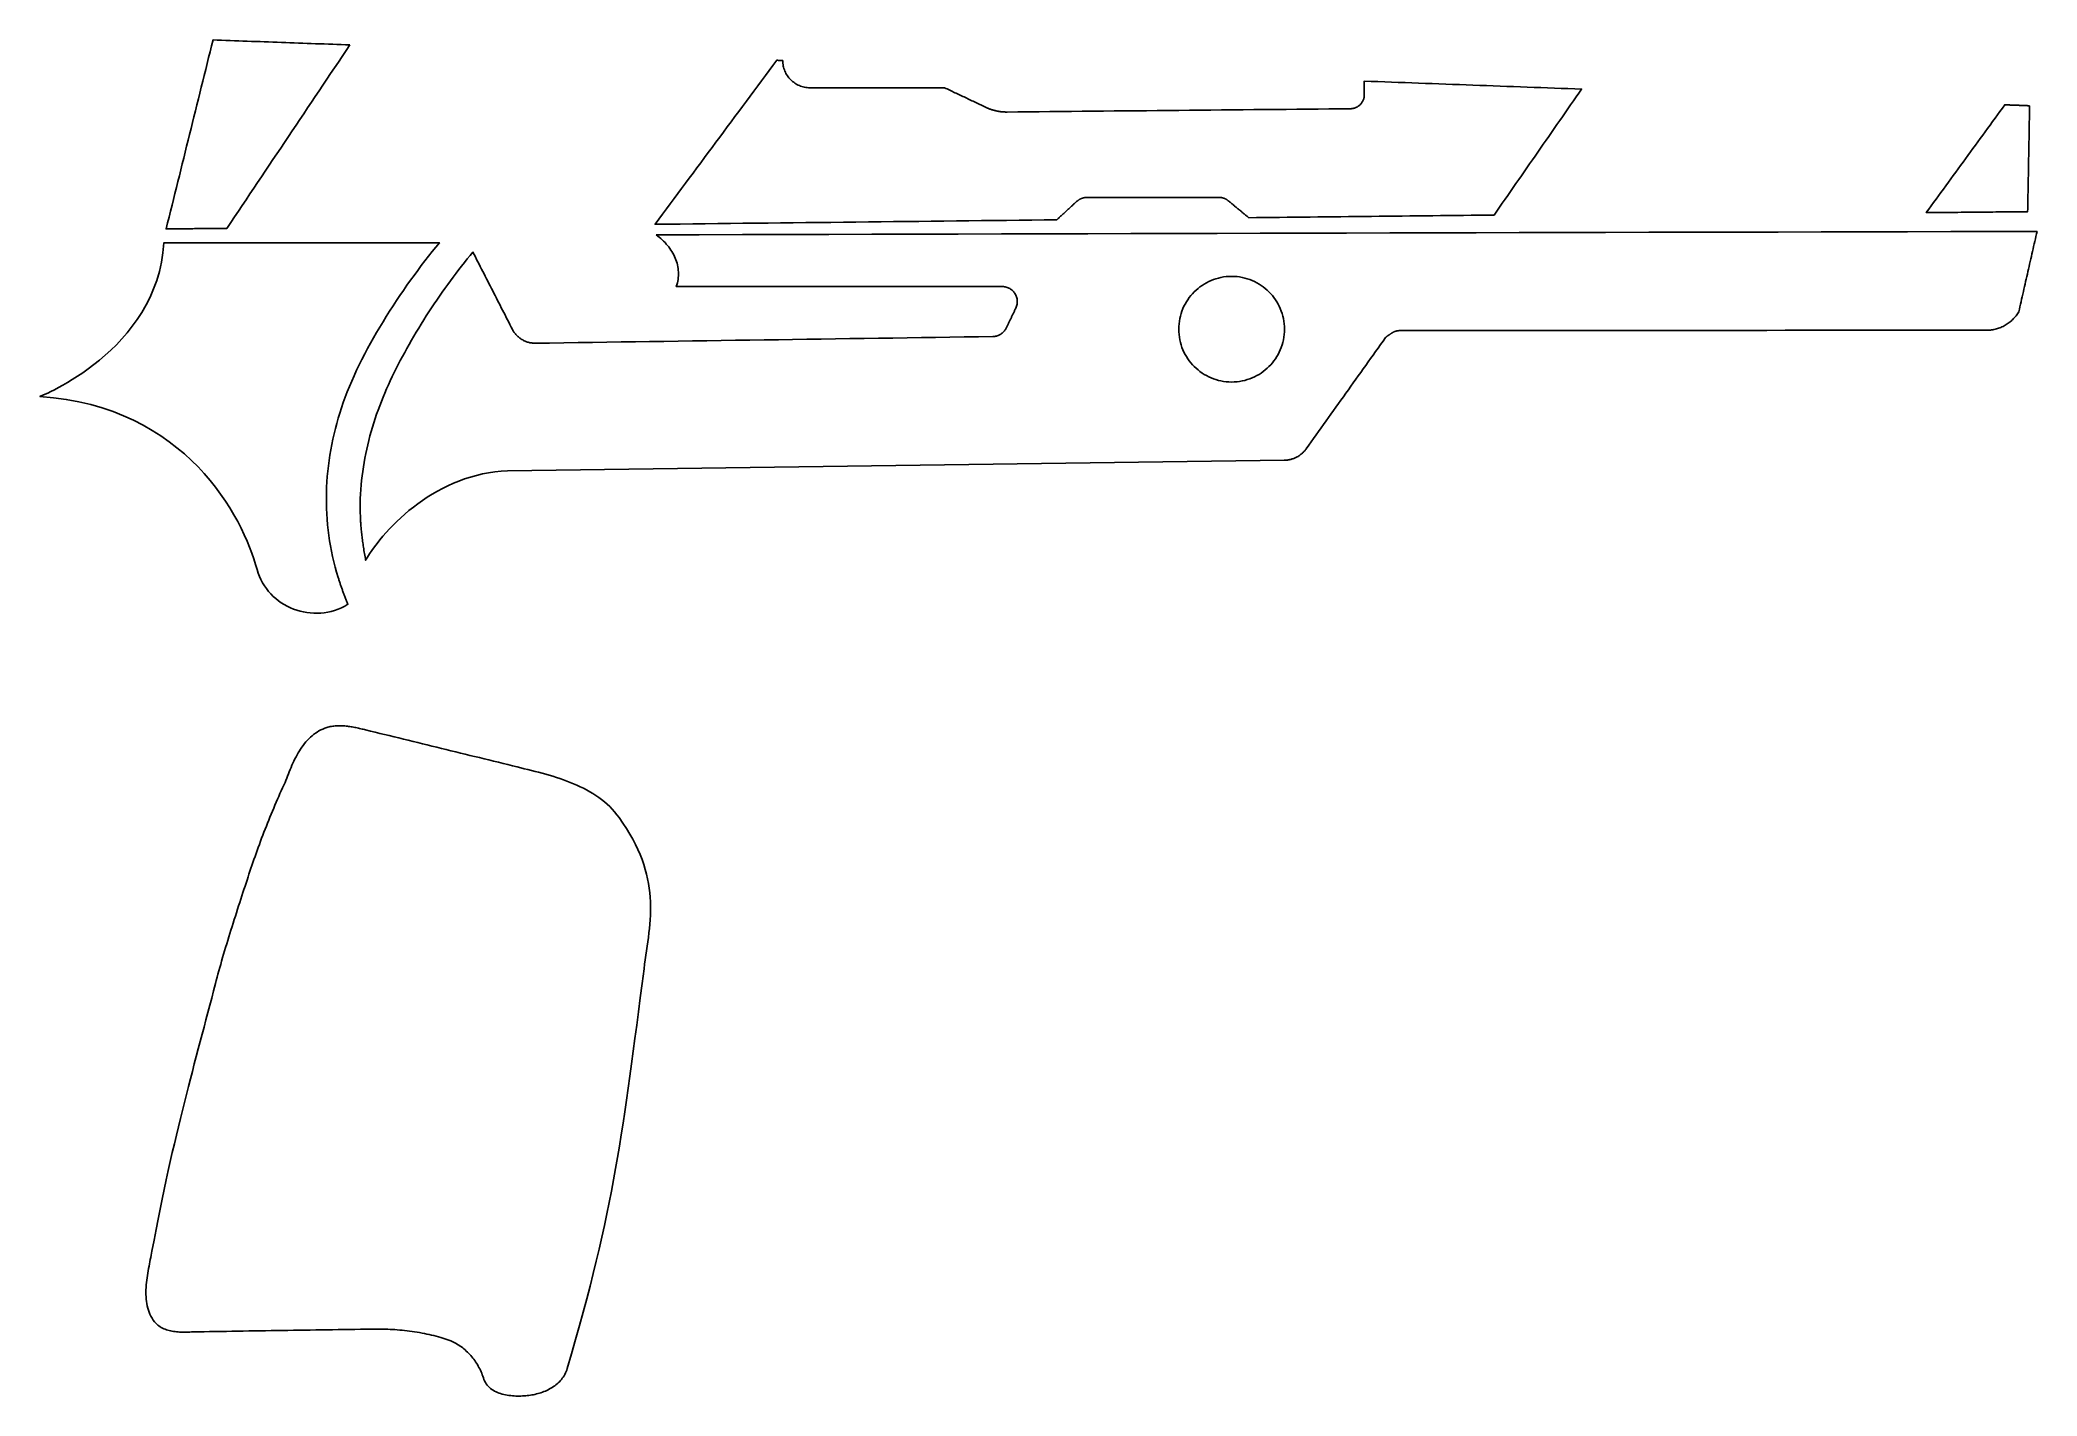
# Model space of a CAD drawing. Header units: millimetres. Extents: x 164 to 287, y -136 to -52.
import ezdxf

# ---------------------------------------------------------------- set-up
doc = ezdxf.new("R2010")
doc.units = ezdxf.units.MM

msp = doc.modelspace()

# ---------------------------------------------------------------- linework, layer by layer
for points in [[(182.952136, -52.51069), (182.687722, -52.501038), (182.423308, -52.491386), (182.158894, -52.481734), (181.89448, -52.472082), (181.630066, -52.46243), (181.365652, -52.452778), (181.101238, -52.443126), (180.836824, -52.433474), (180.57241, -52.423822), (180.307996, -52.41417), (180.043582, -52.404518), (179.779168, -52.394866), (179.514754, -52.385214), (179.25034, -52.375562), (178.985926, -52.36591), (178.721512, -52.356258), (178.457098, -52.346606), (178.192684, -52.336954), (177.92827, -52.327302), (177.663856, -52.31765), (177.399442, -52.307998), (177.135028, -52.298346), (176.870614, -52.288694), (176.6062, -52.279042), (176.341786, -52.26939), (176.077372, -52.259738), (175.812958, -52.250086), (175.548544, -52.240434), (175.28413, -52.230782), (175.019716, -52.22113), (174.755302, -52.211478), (174.490888, -52.201826), (174.40021, -52.567332), (174.309532, -52.932838), (174.218854, -53.298344), (174.128176, -53.66385), (174.037498, -54.029356), (173.94682, -54.394862), (173.856142, -54.760368), (173.765464, -55.125874), (173.674786, -55.49138), (173.584108, -55.856886), (173.49343, -56.222392), (173.402752, -56.587898), (173.312074, -56.953404), (173.221396, -57.31891), (173.130718, -57.684416), (173.04004, -58.049922), (172.949362, -58.415428), (172.858684, -58.780934), (172.768006, -59.14644), (172.677328, -59.511946), (172.58665, -59.877452), (172.495972, -60.242958), (172.405294, -60.608464), (172.314616, -60.97397), (172.223938, -61.339476), (172.13326, -61.704982), (172.042582, -62.070488), (171.951904, -62.435994), (171.861226, -62.8015), (171.770548, -63.167006), (171.67987, -63.532512), (171.589192, -63.898018), (171.70654, -63.897002), (171.823888, -63.895986), (171.941236, -63.89497), (172.058584, -63.893954), (172.175932, -63.892938), (172.29328, -63.891922), (172.410628, -63.890906), (172.527976, -63.88989), (172.645324, -63.888874), (172.762672, -63.887858), (172.88002, -63.886842), (172.997368, -63.885826), (173.114716, -63.88481), (173.232064, -63.883794), (173.349412, -63.882778), (173.46676, -63.881762), (173.584108, -63.880746), (173.701456, -63.87973), (173.818804, -63.878714), (173.936152, -63.877698), (174.0535, -63.876682), (174.170848, -63.875666), (174.288196, -63.87465), (174.405544, -63.873634), (174.522892, -63.872618), (174.64024, -63.871602), (174.757588, -63.870586), (174.874936, -63.86957), (174.992284, -63.868554), (175.109632, -63.867538), (175.22698, -63.866522), (175.344328, -63.865506), (175.582326, -63.510668), (175.820324, -63.15583), (176.058322, -62.800992), (176.29632, -62.446154), (176.534318, -62.091316), (176.772316, -61.736478), (177.010314, -61.38164), (177.248312, -61.026802), (177.48631, -60.671964), (177.724308, -60.317126), (177.962306, -59.962288), (178.200304, -59.60745), (178.438302, -59.252612), (178.6763, -58.897774), (178.914298, -58.542936), (179.152296, -58.188098), (179.390294, -57.83326), (179.628292, -57.478422), (179.86629, -57.123584), (180.104288, -56.768746), (180.342286, -56.413908), (180.580284, -56.05907), (180.818282, -55.704232), (181.05628, -55.349394), (181.294278, -54.994556), (181.532276, -54.639718), (181.770274, -54.28488), (182.008272, -53.930042), (182.24627, -53.575204), (182.484268, -53.220366), (182.722266, -52.865528)], [(227.963984, -62.185804), (227.979986, -62.17158), (227.996242, -62.15761), (228.012752, -62.144148), (228.029516, -62.131194), (228.046534, -62.118494), (228.063806, -62.106302), (228.081332, -62.094364), (228.099112, -62.082934), (228.117146, -62.072012), (228.135434, -62.061598), (228.153976, -62.051438), (228.172772, -62.041786), (228.191822, -62.032642), (228.211126, -62.023752), (228.23043, -62.01537), (228.249988, -62.007496), (228.2698, -62.00013), (228.289612, -61.993272), (228.309678, -61.986668), (228.329998, -61.980572), (228.350318, -61.974984), (228.370892, -61.969904), (228.391466, -61.965332), (228.412294, -61.961268), (228.433122, -61.957458), (228.454204, -61.954156), (228.475286, -61.951362), (228.496368, -61.949076), (228.517704, -61.947298), (228.53904, -61.946028), (228.560376, -61.945266), (228.581712, -61.945012), (228.836474, -61.945012), (229.091236, -61.945012), (229.345998, -61.945012), (229.60076, -61.945012), (229.855522, -61.945012), (230.110284, -61.945012), (230.365046, -61.945012), (230.619808, -61.945012), (230.87457, -61.945012), (231.129332, -61.945012), (231.384094, -61.945012), (231.638856, -61.945012), (231.893618, -61.945012), (232.14838, -61.945012), (232.403142, -61.945012), (232.657904, -61.945012), (232.912666, -61.945012), (233.167428, -61.945012), (233.42219, -61.945012), (233.676952, -61.945012), (233.931714, -61.945012), (234.186476, -61.945012), (234.441238, -61.945012), (234.696, -61.945012), (234.950762, -61.945012), (235.205524, -61.945012), (235.460286, -61.945012), (235.715048, -61.945012), (235.96981, -61.945012), (236.224572, -61.945012), (236.479334, -61.945012), (236.734096, -61.945012), (236.753908, -61.945266), (236.77372, -61.946028), (236.793532, -61.947044), (236.813344, -61.948568), (236.833156, -61.9506), (236.852714, -61.952886), (236.872272, -61.95568), (236.89183, -61.958982), (236.911134, -61.962538), (236.930438, -61.966602), (236.949742, -61.97092), (236.968792, -61.975746), (236.987842, -61.98108), (237.006638, -61.986668), (237.025434, -61.992764), (237.043976, -61.999114), (237.062518, -62.005972), (237.080806, -62.013338), (237.09884, -62.020958), (237.116874, -62.029086), (237.134654, -62.037468), (237.15218, -62.046358), (237.169706, -62.055502), (237.186978, -62.065154), (237.203996, -62.07506), (237.22076, -62.085474), (237.23727, -62.096142), (237.25378, -62.107318), (237.270036, -62.118748), (237.286038, -62.130432), (237.301786, -62.142624), (237.31728, -62.15507), (237.356904, -62.187836), (237.396528, -62.220602), (237.436152, -62.253368), (237.475776, -62.286134), (237.5154, -62.3189), (237.555024, -62.351666), (237.594648, -62.384432), (237.634272, -62.417198), (237.673896, -62.449964), (237.71352, -62.48273), (237.753144, -62.515496), (237.792768, -62.548262), (237.832392, -62.581028), (237.872016, -62.613794), (237.91164, -62.64656), (237.951264, -62.679326), (237.990888, -62.712092), (238.030512, -62.744858), (238.070136, -62.777624), (238.10976, -62.81039), (238.149384, -62.843156), (238.189008, -62.875922), (238.228632, -62.908688), (238.268256, -62.941454), (238.30788, -62.97422), (238.347504, -63.006986), (238.387128, -63.039752), (238.426752, -63.072518), (238.466376, -63.105284), (238.506, -63.13805), (238.545624, -63.170816), (238.585248, -63.203582), (239.05972, -63.198502), (239.534192, -63.193422), (240.008664, -63.188342), (240.483136, -63.183262), (240.957608, -63.178182), (241.43208, -63.173102), (241.906552, -63.168022), (242.381024, -63.162942), (242.855496, -63.157862), (243.329968, -63.152782), (243.80444, -63.147702), (244.278912, -63.142622), (244.753384, -63.137542), (245.227856, -63.132462), (245.702328, -63.127382), (246.1768, -63.122302), (246.651272, -63.117222), (247.125744, -63.112142), (247.600216, -63.107062), (248.074688, -63.101982), (248.54916, -63.096902), (249.023632, -63.091822), (249.498104, -63.086742), (249.972576, -63.081662), (250.447048, -63.076582), (250.92152, -63.071502), (251.395992, -63.066422), (251.870464, -63.061342), (252.344936, -63.056262), (252.819408, -63.051182), (253.29388, -63.046102), (253.768352, -63.041022), (253.937516, -62.797436), (254.10668, -62.55385), (254.275844, -62.310264), (254.445008, -62.066678), (254.614172, -61.823092), (254.783336, -61.579506), (254.9525, -61.33592), (255.121664, -61.092334), (255.290828, -60.848748), (255.459992, -60.605162), (255.629156, -60.361576), (255.79832, -60.11799), (255.967484, -59.874404), (256.136648, -59.630818), (256.305812, -59.387232), (256.474976, -59.143646), (256.64414, -58.90006), (256.813304, -58.656474), (256.982468, -58.412888), (257.151632, -58.169302), (257.320796, -57.925716), (257.48996, -57.68213), (257.659124, -57.438544), (257.828288, -57.194958), (257.997452, -56.951372), (258.166616, -56.707786), (258.33578, -56.4642), (258.504944, -56.220614), (258.674108, -55.977028), (258.843272, -55.733442), (259.012436, -55.489856), (259.1816, -55.24627), (258.761484, -55.230776), (258.341368, -55.215282), (257.921252, -55.199788), (257.501136, -55.184294), (257.08102, -55.1688), (256.660904, -55.153306), (256.240788, -55.137812), (255.820672, -55.122318), (255.400556, -55.106824), (254.98044, -55.09133), (254.560324, -55.075836), (254.140208, -55.060342), (253.720092, -55.044848), (253.299976, -55.029354), (252.87986, -55.01386), (252.459744, -54.998366), (252.039628, -54.982872), (251.619512, -54.967378), (251.199396, -54.951884), (250.77928, -54.93639), (250.359164, -54.920896), (249.939048, -54.905402), (249.518932, -54.889908), (249.098816, -54.874414), (248.6787, -54.85892), (248.258584, -54.843426), (247.838468, -54.827932), (247.418352, -54.812438), (246.998236, -54.796944), (246.57812, -54.78145), (246.158004, -54.765956), (245.737888, -54.750462), (245.737888, -54.776878), (245.737888, -54.803294), (245.737888, -54.82971), (245.737888, -54.856126), (245.737888, -54.882542), (245.737888, -54.908958), (245.737888, -54.935374), (245.737888, -54.96179), (245.737888, -54.988206), (245.737888, -55.014622), (245.737888, -55.041038), (245.737888, -55.067454), (245.737888, -55.09387), (245.737888, -55.120286), (245.737888, -55.146702), (245.737888, -55.173118), (245.737888, -55.199534), (245.737888, -55.22595), (245.737888, -55.252366), (245.737888, -55.278782), (245.737888, -55.305198), (245.737888, -55.331614), (245.737888, -55.35803), (245.737888, -55.384446), (245.737888, -55.410862), (245.737888, -55.437278), (245.737888, -55.463694), (245.737888, -55.49011), (245.737888, -55.516526), (245.737888, -55.542942), (245.737888, -55.569358), (245.737888, -55.595774), (245.736872, -55.63997), (245.73357, -55.683658), (245.728236, -55.726584), (245.720616, -55.769002), (245.710964, -55.810658), (245.699534, -55.851552), (245.686072, -55.89143), (245.670832, -55.930546), (245.653814, -55.968646), (245.635018, -56.00573), (245.614444, -56.041798), (245.592092, -56.07685), (245.568216, -56.110632), (245.542816, -56.143144), (245.515892, -56.174386), (245.487444, -56.204358), (245.457726, -56.23306), (245.426738, -56.260238), (245.394226, -56.285892), (245.360698, -56.310022), (245.3259, -56.332628), (245.290086, -56.353456), (245.253002, -56.37276), (245.214902, -56.390286), (245.17604, -56.406034), (245.136162, -56.41975), (245.095522, -56.431688), (245.053866, -56.441594), (245.011448, -56.449468), (244.968522, -56.45531), (244.924834, -56.458866), (244.880638, -56.46039), (244.216428, -56.46674), (243.552218, -56.47309), (242.888008, -56.47944), (242.223798, -56.48579), (241.559588, -56.49214), (240.895378, -56.49849), (240.231168, -56.50484), (239.566958, -56.51119), (238.902748, -56.51754), (238.238538, -56.52389), (237.574328, -56.53024), (236.910118, -56.53659), (236.245908, -56.54294), (235.581698, -56.54929), (234.917488, -56.55564), (234.253278, -56.56199), (233.589068, -56.56834), (232.924858, -56.57469), (232.260648, -56.58104), (231.596438, -56.58739), (230.932228, -56.59374), (230.268018, -56.60009), (229.603808, -56.60644), (228.939598, -56.61279), (228.275388, -56.61914), (227.611178, -56.62549), (226.946968, -56.63184), (226.282758, -56.63819), (225.618548, -56.64454), (224.954338, -56.65089), (224.290128, -56.65724), (223.625918, -56.66359), (223.584262, -56.66359), (223.542606, -56.663082), (223.50095, -56.662066), (223.459294, -56.660288), (223.417638, -56.658002), (223.376236, -56.655208), (223.334834, -56.651652), (223.293432, -56.647588), (223.252284, -56.643016), (223.211136, -56.637936), (223.169988, -56.632094), (223.129094, -56.625744), (223.0882, -56.618886), (223.047306, -56.61152), (223.006666, -56.603392), (222.966026, -56.594756), (222.92564, -56.585612), (222.885254, -56.57596), (222.845122, -56.565546), (222.80499, -56.554624), (222.765112, -56.543194), (222.725488, -56.531256), (222.685864, -56.51881), (222.646494, -56.505602), (222.607378, -56.491886), (222.568262, -56.477662), (222.5294, -56.46293), (222.490792, -56.44769), (222.452438, -56.431688), (222.414084, -56.415178), (222.375984, -56.39816), (222.338138, -56.380634), (222.25762, -56.342534), (222.177102, -56.304434), (222.096584, -56.266334), (222.016066, -56.228234), (221.935548, -56.190134), (221.85503, -56.152034), (221.774512, -56.113934), (221.693994, -56.075834), (221.613476, -56.037734), (221.532958, -55.999634), (221.45244, -55.961534), (221.371922, -55.923434), (221.291404, -55.885334), (221.210886, -55.847234), (221.130368, -55.809134), (221.04985, -55.771034), (220.969332, -55.732934), (220.888814, -55.694834), (220.808296, -55.656734), (220.727778, -55.618634), (220.64726, -55.580534), (220.566742, -55.542434), (220.486224, -55.504334), (220.405706, -55.466234), (220.325188, -55.428134), (220.24467, -55.390034), (220.164152, -55.351934), (220.083634, -55.313834), (220.003116, -55.275734), (219.922598, -55.237634), (219.84208, -55.199534), (219.761562, -55.161434), (219.501212, -55.161434), (219.240862, -55.161434), (218.980512, -55.161434), (218.720162, -55.161434), (218.459812, -55.161434), (218.199462, -55.161434), (217.939112, -55.161434), (217.678762, -55.161434), (217.418412, -55.161434), (217.158062, -55.161434), (216.897712, -55.161434), (216.637362, -55.161434), (216.377012, -55.161434), (216.116662, -55.161434), (215.856312, -55.161434), (215.595962, -55.161434), (215.335612, -55.161434), (215.075262, -55.161434), (214.814912, -55.161434), (214.554562, -55.161434), (214.294212, -55.161434), (214.033862, -55.161434), (213.773512, -55.161434), (213.513162, -55.161434), (213.252812, -55.161434), (212.992462, -55.161434), (212.732112, -55.161434), (212.471762, -55.161434), (212.211412, -55.161434), (211.951062, -55.161434), (211.690712, -55.161434), (211.430362, -55.161434), (211.344002, -55.159148), (211.258658, -55.152544), (211.174584, -55.141876), (211.09178, -55.12689), (211.0105, -55.108094), (210.930744, -55.085234), (210.852512, -55.058564), (210.776058, -55.028338), (210.701382, -54.994556), (210.628738, -54.957218), (210.558126, -54.916578), (210.4898, -54.872636), (210.42376, -54.825646), (210.360006, -54.775608), (210.298792, -54.722522), (210.240118, -54.666642), (210.184238, -54.608222), (210.131152, -54.547008), (210.08086, -54.483254), (210.033616, -54.417214), (209.989674, -54.348888), (209.949034, -54.278276), (209.911696, -54.205632), (209.87766, -54.13121), (209.84718, -54.054756), (209.82051, -53.976524), (209.79765, -53.896768), (209.7786, -53.815488), (209.763614, -53.732684), (209.752692, -53.64861), (209.746088, -53.56352), (209.743802, -53.47716), (209.732372, -53.476652), (209.720942, -53.476144), (209.709512, -53.475636), (209.698082, -53.475128), (209.686652, -53.47462), (209.675222, -53.474112), (209.663792, -53.473604), (209.652362, -53.473096), (209.640932, -53.472588), (209.629502, -53.47208), (209.618072, -53.471572), (209.606642, -53.471064), (209.595212, -53.470556), (209.583782, -53.470048), (209.572352, -53.46954), (209.560922, -53.469032), (209.549492, -53.468524), (209.538062, -53.468016), (209.526632, -53.467508), (209.515202, -53.467), (209.503772, -53.466492), (209.492342, -53.465984), (209.480912, -53.465476), (209.469482, -53.464968), (209.458052, -53.46446), (209.446622, -53.463952), (209.435192, -53.463444), (209.423762, -53.462936), (209.412332, -53.462428), (209.400902, -53.46192), (209.389472, -53.461412), (209.378042, -53.460904), (209.142584, -53.77815), (208.907126, -54.095396), (208.671668, -54.412642), (208.43621, -54.729888), (208.200752, -55.047134), (207.965294, -55.36438), (207.729836, -55.681626), (207.494378, -55.998872), (207.25892, -56.316118), (207.023462, -56.633364), (206.788004, -56.95061), (206.552546, -57.267856), (206.317088, -57.585102), (206.08163, -57.902348), (205.846172, -58.219594), (205.610714, -58.53684), (205.375256, -58.854086), (205.139798, -59.171332), (204.90434, -59.488578), (204.668882, -59.805824), (204.433424, -60.12307), (204.197966, -60.440316), (203.962508, -60.757562), (203.72705, -61.074808), (203.491592, -61.392054), (203.256134, -61.7093), (203.020676, -62.026546), (202.785218, -62.343792), (202.54976, -62.661038), (202.314302, -62.978284), (202.078844, -63.29553), (201.843386, -63.612776), (202.620372, -63.60414), (203.397358, -63.595504), (204.174344, -63.586868), (204.95133, -63.578232), (205.728316, -63.569596), (206.505302, -63.56096), (207.282288, -63.552324), (208.059274, -63.543688), (208.83626, -63.535052), (209.613246, -63.526416), (210.390232, -63.51778), (211.167218, -63.509144), (211.944204, -63.500508), (212.72119, -63.491872), (213.498176, -63.483236), (214.275162, -63.4746), (215.052148, -63.465964), (215.829134, -63.457328), (216.60612, -63.448692), (217.383106, -63.440056), (218.160092, -63.43142), (218.937078, -63.422784), (219.714064, -63.414148), (220.49105, -63.405512), (221.268036, -63.396876), (222.045022, -63.38824), (222.822008, -63.379604), (223.598994, -63.370968), (224.37598, -63.362332), (225.152966, -63.353696), (225.929952, -63.34506), (226.706938, -63.336424), (226.746308, -63.300102), (226.785678, -63.26378), (226.825048, -63.227458), (226.864418, -63.191136), (226.903788, -63.154814), (226.943158, -63.118492), (226.982528, -63.08217), (227.021898, -63.045848), (227.061268, -63.009526), (227.100638, -62.973204), (227.140008, -62.936882), (227.179378, -62.90056), (227.218748, -62.864238), (227.258118, -62.827916), (227.297488, -62.791594), (227.336858, -62.755272), (227.376228, -62.71895), (227.415598, -62.682628), (227.454968, -62.646306), (227.494338, -62.609984), (227.533708, -62.573662), (227.573078, -62.53734), (227.612448, -62.501018), (227.651818, -62.464696), (227.691188, -62.428374), (227.730558, -62.392052), (227.769928, -62.35573), (227.809298, -62.319408), (227.848668, -62.283086), (227.888038, -62.246764), (227.927408, -62.210442)], [(286.906208, -56.274462), (286.858456, -56.272684), (286.810704, -56.270906), (286.762952, -56.269128), (286.7152, -56.26735), (286.667194, -56.265572), (286.619442, -56.263794), (286.57169, -56.262016), (286.523938, -56.260238), (286.476186, -56.25846), (286.42818, -56.256682), (286.380428, -56.254904), (286.332676, -56.253126), (286.284924, -56.251348), (286.236918, -56.24957), (286.189166, -56.247792), (286.141414, -56.246014), (286.093662, -56.244236), (286.04591, -56.242458), (285.997904, -56.24068), (285.950152, -56.238902), (285.9024, -56.237124), (285.854648, -56.235346), (285.806896, -56.233568), (285.75889, -56.23179), (285.711138, -56.230012), (285.663386, -56.228234), (285.615634, -56.226456), (285.567882, -56.224678), (285.519876, -56.2229), (285.472124, -56.221122), (285.424372, -56.219344), (285.37662, -56.217566), (285.224728, -56.4261), (285.072836, -56.634634), (284.920944, -56.843168), (284.769052, -57.051702), (284.61716, -57.260236), (284.465268, -57.46877), (284.313376, -57.677304), (284.16123, -57.885838), (284.009338, -58.094372), (283.857446, -58.302906), (283.705554, -58.51144), (283.553662, -58.719974), (283.40177, -58.928508), (283.249878, -59.137042), (283.097986, -59.345576), (282.946094, -59.55411), (282.794202, -59.762644), (282.64231, -59.971178), (282.490418, -60.179712), (282.338526, -60.388246), (282.186634, -60.59678), (282.034742, -60.805314), (281.88285, -61.013848), (281.730958, -61.222382), (281.579066, -61.430916), (281.427174, -61.63945), (281.275282, -61.847984), (281.12339, -62.056518), (280.971244, -62.265052), (280.819352, -62.473586), (280.66746, -62.68212), (280.515568, -62.890654), (280.711656, -62.888876), (280.907744, -62.887098), (281.103832, -62.88532), (281.29992, -62.883542), (281.496008, -62.881764), (281.692096, -62.879986), (281.888184, -62.878208), (282.084272, -62.87643), (282.28036, -62.874652), (282.476448, -62.872874), (282.672536, -62.871096), (282.868624, -62.869318), (283.064712, -62.86754), (283.2608, -62.865762), (283.456888, -62.863984), (283.652976, -62.862206), (283.849064, -62.860428), (284.045152, -62.85865), (284.24124, -62.856872), (284.437328, -62.855094), (284.633416, -62.853316), (284.829504, -62.851538), (285.025592, -62.84976), (285.22168, -62.847982), (285.417768, -62.846204), (285.613856, -62.844426), (285.809944, -62.842648), (286.006032, -62.84087), (286.20212, -62.839092), (286.398208, -62.837314), (286.594296, -62.835536), (286.790384, -62.833758), (286.794194, -62.62878), (286.798004, -62.423802), (286.801814, -62.218824), (286.805624, -62.013846), (286.809434, -61.808868), (286.813244, -61.60389), (286.817054, -61.398912), (286.820864, -61.193934), (286.824674, -60.988956), (286.828484, -60.783978), (286.832294, -60.579), (286.836104, -60.374022), (286.839914, -60.169044), (286.843724, -59.964066), (286.847534, -59.759088), (286.851344, -59.55411), (286.855154, -59.349132), (286.858964, -59.144154), (286.862774, -58.939176), (286.866584, -58.734198), (286.870394, -58.52922), (286.874204, -58.324242), (286.878014, -58.119264), (286.881824, -57.914286), (286.885634, -57.709308), (286.889444, -57.50433), (286.893254, -57.299352), (286.897064, -57.094374), (286.900874, -56.889396), (286.904684, -56.684418), (286.908494, -56.47944)], [(201.914506, -64.271652), (202.013058, -64.344296), (202.108816, -64.41948), (202.201526, -64.497458), (202.291188, -64.577976), (202.377802, -64.66078), (202.461114, -64.746124), (202.541124, -64.8335), (202.617578, -64.923162), (202.690476, -65.014856), (202.759818, -65.108582), (202.82535, -65.204086), (202.887072, -65.301368), (202.944984, -65.400428), (202.998832, -65.501012), (203.048362, -65.60312), (203.093828, -65.706498), (203.134976, -65.811146), (203.171552, -65.917064), (203.203556, -66.023998), (203.230988, -66.131948), (203.253594, -66.24066), (203.271374, -66.350388), (203.284328, -66.460624), (203.292202, -66.571622), (203.294996, -66.683128), (203.292456, -66.794888), (203.284582, -66.907156), (203.271374, -67.019678), (203.252578, -67.1322), (203.228194, -67.244722), (203.197968, -67.357244), (203.162154, -67.469512), (203.792582, -67.469512), (204.42301, -67.469512), (205.053438, -67.469512), (205.683866, -67.469512), (206.314294, -67.469512), (206.944722, -67.469512), (207.57515, -67.469512), (208.205578, -67.469512), (208.836006, -67.469512), (209.466434, -67.469512), (210.096862, -67.469512), (210.72729, -67.469512), (211.357718, -67.469512), (211.988146, -67.469512), (212.618574, -67.469512), (213.249002, -67.469512), (213.87943, -67.469512), (214.509858, -67.469512), (215.140286, -67.469512), (215.770714, -67.469512), (216.401142, -67.469512), (217.03157, -67.469512), (217.661998, -67.469512), (218.292426, -67.469512), (218.922854, -67.469512), (219.553282, -67.469512), (220.18371, -67.469512), (220.814138, -67.469512), (221.444566, -67.469512), (222.074994, -67.469512), (222.705422, -67.469512), (223.33585, -67.469512), (223.399096, -67.471544), (223.460818, -67.47764), (223.521016, -67.487546), (223.57969, -67.501262), (223.636586, -67.518534), (223.691704, -67.539362), (223.74479, -67.563492), (223.795844, -67.59067), (223.844866, -67.620896), (223.891602, -67.653916), (223.936052, -67.689476), (223.978216, -67.727576), (224.01784, -67.768216), (224.054924, -67.811142), (224.089214, -67.8561), (224.12071, -67.90309), (224.149412, -67.951858), (224.175066, -68.00215), (224.197672, -68.053966), (224.21723, -68.107306), (224.233486, -68.161662), (224.24644, -68.217288), (224.256092, -68.273676), (224.262188, -68.330826), (224.264728, -68.388738), (224.263458, -68.446904), (224.258378, -68.505578), (224.249488, -68.564252), (224.236534, -68.62318), (224.219516, -68.681854), (224.198434, -68.740274), (224.173034, -68.798186), (224.154492, -68.836794), (224.13595, -68.875402), (224.117408, -68.91401), (224.098866, -68.952618), (224.080324, -68.991226), (224.061782, -69.029834), (224.04324, -69.068442), (224.024698, -69.10705), (224.006156, -69.145658), (223.987614, -69.184266), (223.969072, -69.222874), (223.95053, -69.261482), (223.931988, -69.30009), (223.913446, -69.338698), (223.894904, -69.377306), (223.876362, -69.415914), (223.85782, -69.454522), (223.839278, -69.49313), (223.820736, -69.531738), (223.802194, -69.570346), (223.783652, -69.608954), (223.76511, -69.647562), (223.746568, -69.68617), (223.728026, -69.724778), (223.709484, -69.763386), (223.690942, -69.801994), (223.6724, -69.840602), (223.653858, -69.87921), (223.635316, -69.917818), (223.616774, -69.956426), (223.598232, -69.995034), (223.57969, -70.033642), (223.564958, -70.06336), (223.54921, -70.092316), (223.532446, -70.12051), (223.514666, -70.147942), (223.496124, -70.174866), (223.47682, -70.201028), (223.4565, -70.226428), (223.435418, -70.250812), (223.413574, -70.274434), (223.390968, -70.297294), (223.3676, -70.319392), (223.34347, -70.340474), (223.318578, -70.360794), (223.293178, -70.380352), (223.267016, -70.398894), (223.240346, -70.41642), (223.213168, -70.433184), (223.185228, -70.448932), (223.15678, -70.463664), (223.127824, -70.47738), (223.09836, -70.49008), (223.068388, -70.502018), (223.038162, -70.512686), (223.007428, -70.522338), (222.976186, -70.530974), (222.94469, -70.538594), (222.91294, -70.545198), (222.880682, -70.550532), (222.84817, -70.55485), (222.815404, -70.557898), (222.782384, -70.55993), (222.74911, -70.560692), (221.864174, -70.573646), (220.979238, -70.5866), (220.094302, -70.599554), (219.209366, -70.612508), (218.32443, -70.625462), (217.439494, -70.638416), (216.554558, -70.65137), (215.669622, -70.664324), (214.784686, -70.677278), (213.89975, -70.690232), (213.014814, -70.703186), (212.129878, -70.71614), (211.244942, -70.729094), (210.360006, -70.742048), (209.47507, -70.755002), (208.590134, -70.767956), (207.705198, -70.78091), (206.820262, -70.793864), (205.935326, -70.806818), (205.05039, -70.819772), (204.165454, -70.832726), (203.280518, -70.84568), (202.395582, -70.858634), (201.510646, -70.871588), (200.62571, -70.884542), (199.740774, -70.897496), (198.855838, -70.91045), (197.970902, -70.923404), (197.085966, -70.936358), (196.20103, -70.949312), (195.316094, -70.962266), (194.431158, -70.97522), (194.375786, -70.974204), (194.320668, -70.97141), (194.266058, -70.966584), (194.211702, -70.95998), (194.157854, -70.951598), (194.104514, -70.941438), (194.051682, -70.9295), (193.999358, -70.915784), (193.947796, -70.90029), (193.896742, -70.883018), (193.84645, -70.864222), (193.79692, -70.843648), (193.748152, -70.82155), (193.700146, -70.797674), (193.652902, -70.772274), (193.606674, -70.74535), (193.561208, -70.716902), (193.516758, -70.68693), (193.473324, -70.655434), (193.430906, -70.622414), (193.389758, -70.588124), (193.349626, -70.55231), (193.310764, -70.515226), (193.272918, -70.476618), (193.236342, -70.43674), (193.201036, -70.395592), (193.167254, -70.353174), (193.134742, -70.309486), (193.103754, -70.264528), (193.074036, -70.2183), (193.045842, -70.170802), (193.019172, -70.122288), (192.942718, -69.972682), (192.866264, -69.823076), (192.78981, -69.67347), (192.713356, -69.523864), (192.636902, -69.374258), (192.560448, -69.224652), (192.483994, -69.075046), (192.40754, -68.92544), (192.331086, -68.775834), (192.254632, -68.626228), (192.178178, -68.476622), (192.101724, -68.327016), (192.02527, -68.17741), (191.948816, -68.027804), (191.872362, -67.878198), (191.795908, -67.728592), (191.719454, -67.578986), (191.643, -67.42938), (191.566546, -67.279774), (191.490092, -67.130168), (191.413638, -66.980562), (191.337184, -66.830956), (191.26073, -66.68135), (191.184276, -66.531744), (191.107822, -66.382138), (191.031368, -66.232532), (190.954914, -66.082926), (190.87846, -65.93332), (190.802006, -65.783714), (190.725552, -65.634108), (190.649098, -65.484502), (190.572644, -65.334896), (190.397892, -65.545208), (190.223394, -65.759076), (190.048896, -65.9765), (189.874906, -66.196972), (189.70117, -66.420746), (189.527942, -66.647314), (189.355476, -66.876676), (189.183772, -67.108578), (189.01283, -67.34302), (188.842904, -67.579748), (188.673994, -67.818508), (188.506354, -68.0593), (188.339984, -68.30187), (188.175138, -68.546218), (188.011816, -68.791836), (187.850272, -69.038978), (187.690506, -69.287136), (187.532518, -69.53631), (187.376562, -69.786246), (187.222638, -70.036944), (187.071, -70.28815), (186.921648, -70.53961), (186.774836, -70.791324), (186.630564, -71.043038), (186.489086, -71.294498), (186.350402, -71.545704), (186.214512, -71.796402), (186.08167, -72.046592), (185.951876, -72.29602), (185.825384, -72.544432), (185.702194, -72.791828), (185.58256, -73.037954), (185.462418, -73.291954), (185.345324, -73.547478), (185.231278, -73.804526), (185.12028, -74.062844), (185.012584, -74.322686), (184.90819, -74.583798), (184.807352, -74.84618), (184.709816, -75.109832), (184.615836, -75.374754), (184.525666, -75.640946), (184.439052, -75.908154), (184.356248, -76.176378), (184.277254, -76.445872), (184.202324, -76.716382), (184.131458, -76.987654), (184.064656, -77.259942), (184.001918, -77.533246), (183.943244, -77.807312), (183.888888, -78.08214), (183.839104, -78.357984), (183.793638, -78.63459), (183.752744, -78.911704), (183.716422, -79.18958), (183.684672, -79.468218), (183.657748, -79.747364), (183.63565, -80.027018), (183.618378, -80.30718), (183.606186, -80.58785), (183.599074, -80.869028), (183.597042, -81.150714), (183.60009, -81.432654), (183.608472, -81.714848), (183.610758, -81.770982), (183.613552, -81.829656), (183.616854, -81.890616), (183.620664, -81.953862), (183.624728, -82.019394), (183.6293, -82.086958), (183.63438, -82.156808), (183.639968, -82.22869), (183.646064, -82.30235), (183.652668, -82.378042), (183.65978, -82.455512), (183.6674, -82.53476), (183.675528, -82.615786), (183.684164, -82.69859), (183.693308, -82.782918), (183.70296, -82.86877), (183.71312, -82.956146), (183.723788, -83.045046), (183.734964, -83.135216), (183.746902, -83.226656), (183.759348, -83.319366), (183.772302, -83.413346), (183.785764, -83.508342), (183.799988, -83.604354), (183.81472, -83.701382), (183.82996, -83.799426), (183.845962, -83.898486), (183.862472, -83.998308), (183.879744, -84.098892), (183.897524, -84.199984), (183.916066, -84.301838), (183.935116, -84.4042), (184.05221, -84.207096), (184.181496, -84.003388), (184.322974, -83.793838), (184.47639, -83.579208), (184.64149, -83.360514), (184.81802, -83.138264), (185.00598, -82.913474), (185.204862, -82.686906), (185.414666, -82.459576), (185.634884, -82.232246), (185.865516, -82.005424), (186.106308, -81.78038), (186.357006, -81.557622), (186.61761, -81.338166), (186.887612, -81.122774), (187.167012, -80.912208), (187.455302, -80.70723), (187.752482, -80.508856), (188.058298, -80.317848), (188.372496, -80.134968), (188.694822, -79.961232), (189.025022, -79.797402), (189.363096, -79.64424), (189.708536, -79.502508), (190.061342, -79.372968), (190.42126, -79.256636), (190.788036, -79.154274), (191.161416, -79.066644), (191.541146, -78.994762), (191.926972, -78.939136), (192.318894, -78.900782), (192.716404, -78.880716), (194.21856, -78.859888), (195.720716, -78.839314), (197.222872, -78.818486), (198.725028, -78.797658), (200.227184, -78.777084), (201.72934, -78.756256), (203.231496, -78.735682), (204.733652, -78.714854), (206.235808, -78.69428), (207.737964, -78.673452), (209.24012, -78.652624), (210.742276, -78.63205), (212.244432, -78.611222), (213.746588, -78.590648), (215.248744, -78.56982), (216.7509, -78.549246), (218.253056, -78.528418), (219.755212, -78.507844), (221.257368, -78.487016), (222.759524, -78.466188), (224.26168, -78.445614), (225.763836, -78.424786), (227.265992, -78.404212), (228.768148, -78.383384), (230.270304, -78.36281), (231.77246, -78.341982), (233.274616, -78.321154), (234.776772, -78.30058), (236.278928, -78.279752), (237.781084, -78.259178), (239.28324, -78.23835), (240.785396, -78.217776), (240.835942, -78.216506), (240.886234, -78.213712), (240.936272, -78.209394), (240.986056, -78.203552), (241.035332, -78.196186), (241.084354, -78.18755), (241.133122, -78.17739), (241.181382, -78.16596), (241.229134, -78.153006), (241.276378, -78.138782), (241.323114, -78.123034), (241.369342, -78.106016), (241.415062, -78.087728), (241.460274, -78.06817), (241.504978, -78.047088), (241.54892, -78.024736), (241.5921, -78.001114), (241.634772, -77.976222), (241.676682, -77.950314), (241.71783, -77.923136), (241.758216, -77.894688), (241.79784, -77.86497), (241.836448, -77.834236), (241.874294, -77.802232), (241.911124, -77.768958), (241.947192, -77.734668), (241.982244, -77.699362), (242.01628, -77.662786), (242.0493, -77.625194), (242.081304, -77.586586), (242.112292, -77.546962), (242.14201, -77.506068), (242.295426, -77.291184), (242.448842, -77.0763), (242.602258, -76.861416), (242.755674, -76.646532), (242.90909, -76.431648), (243.062506, -76.216764), (243.215922, -76.00188), (243.369338, -75.786996), (243.522754, -75.572112), (243.67617, -75.357228), (243.829586, -75.142344), (243.983002, -74.92746), (244.136418, -74.712576), (244.289834, -74.497692), (244.44325, -74.282808), (244.596666, -74.067924), (244.750082, -73.85304), (244.903498, -73.638156), (245.056914, -73.423272), (245.21033, -73.208388), (245.363746, -72.993504), (245.517162, -72.77862), (245.670578, -72.563736), (245.823994, -72.348852), (245.97741, -72.133968), (246.130826, -71.919084), (246.284242, -71.7042), (246.437658, -71.489316), (246.591074, -71.274432), (246.74449, -71.059548), (246.897906, -70.844664), (247.051322, -70.62978), (247.053862, -70.62724), (247.056402, -70.6247), (247.058942, -70.62216), (247.061482, -70.61962), (247.064022, -70.61708), (247.066562, -70.61454), (247.069102, -70.612), (247.071642, -70.60946), (247.074182, -70.60692), (247.076722, -70.60438), (247.079262, -70.60184), (247.081802, -70.5993), (247.084342, -70.59676), (247.086882, -70.59422), (247.089422, -70.59168), (247.091962, -70.58914), (247.094502, -70.5866), (247.097042, -70.58406), (247.099582, -70.58152), (247.102122, -70.57898), (247.104662, -70.57644), (247.107202, -70.5739), (247.109742, -70.57136), (247.112282, -70.56882), (247.114822, -70.56628), (247.117362, -70.56374), (247.119902, -70.5612), (247.122442, -70.55866), (247.124982, -70.55612), (247.127522, -70.55358), (247.130062, -70.55104), (247.132602, -70.5485), (247.14581, -70.539864), (247.159018, -70.531228), (247.172226, -70.522592), (247.185434, -70.513956), (247.198642, -70.50532), (247.21185, -70.496684), (247.225058, -70.488048), (247.238266, -70.479412), (247.251474, -70.470776), (247.264682, -70.46214), (247.27789, -70.453504), (247.291098, -70.444868), (247.304306, -70.436232), (247.317514, -70.427596), (247.330722, -70.41896), (247.34393, -70.410324), (247.357138, -70.401688), (247.370346, -70.393052), (247.383554, -70.384416), (247.396762, -70.37578), (247.40997, -70.367144), (247.423178, -70.358508), (247.436386, -70.349872), (247.449594, -70.341236), (247.462802, -70.3326), (247.47601, -70.323964), (247.489218, -70.315328), (247.502426, -70.306692), (247.515634, -70.298056), (247.528842, -70.28942), (247.54205, -70.280784), (247.555258, -70.272148), (247.567196, -70.26783), (247.579134, -70.263512), (247.591072, -70.259194), (247.603264, -70.25513), (247.615456, -70.251066), (247.627648, -70.247002), (247.63984, -70.243192), (247.652032, -70.239382), (247.664224, -70.235826), (247.676416, -70.23227), (247.688862, -70.228968), (247.701308, -70.225666), (247.713754, -70.222618), (247.7262, -70.21957), (247.738646, -70.216776), (247.751092, -70.213982), (247.763538, -70.211442), (247.775984, -70.208902), (247.788684, -70.206616), (247.801384, -70.204584), (247.814084, -70.202552), (247.826784, -70.200774), (247.839484, -70.198996), (247.852184, -70.197472), (247.864884, -70.196202), (247.877838, -70.194932), (247.890792, -70.193916), (247.903746, -70.193154), (247.9167, -70.192392), (247.929654, -70.191884), (247.942608, -70.19163), (247.955816, -70.19163), (249.09018, -70.190868), (250.224544, -70.190106), (251.358908, -70.189344), (252.493272, -70.188582), (253.627636, -70.18782), (254.762, -70.187058), (255.896364, -70.186296), (257.030728, -70.185534), (258.165092, -70.184772), (259.299456, -70.18401), (260.43382, -70.183248), (261.568184, -70.182486), (262.702548, -70.181724), (263.836912, -70.180962), (264.971276, -70.1802), (266.10564, -70.179438), (267.240004, -70.178676), (268.374368, -70.177914), (269.508732, -70.177152), (270.643096, -70.17639), (271.77746, -70.175628), (272.911824, -70.174866), (274.046188, -70.174104), (275.180552, -70.173342), (276.314916, -70.17258), (277.44928, -70.171818), (278.583644, -70.171056), (279.718008, -70.170294), (280.852372, -70.169532), (281.986736, -70.16877), (283.1211, -70.168008), (284.255464, -70.167246), (284.331918, -70.165976), (284.407864, -70.162166), (284.483302, -70.155816), (284.558232, -70.146926), (284.632654, -70.13575), (284.706568, -70.122034), (284.77972, -70.106032), (284.85211, -70.087744), (284.923738, -70.06717), (284.994604, -70.04431), (285.064454, -70.019164), (285.133542, -69.991732), (285.201614, -69.962014), (285.26867, -69.930264), (285.334456, -69.896482), (285.399226, -69.860414), (285.462726, -69.822314), (285.524956, -69.782182), (285.585916, -69.740018), (285.645606, -69.696076), (285.704026, -69.650102), (285.760922, -69.602096), (285.816294, -69.552312), (285.870142, -69.50075), (285.922466, -69.44741), (285.973266, -69.392292), (286.022288, -69.335396), (286.069532, -69.276722), (286.114998, -69.21627), (286.158686, -69.154294), (286.200596, -69.09054), (286.240474, -69.025262), (286.27578, -68.869814), (286.311086, -68.714366), (286.346646, -68.558918), (286.381952, -68.40347), (286.417258, -68.248022), (286.452564, -68.092574), (286.48787, -67.937126), (286.52343, -67.781678), (286.558736, -67.62623), (286.594042, -67.470782), (286.629348, -67.315334), (286.664654, -67.159886), (286.700214, -67.004438), (286.73552, -66.84899), (286.770826, -66.693542), (286.806132, -66.538094), (286.841438, -66.382646), (286.876998, -66.227198), (286.912304, -66.07175), (286.94761, -65.916302), (286.982916, -65.760854), (287.018222, -65.605406), (287.053782, -65.449958), (287.089088, -65.29451), (287.124394, -65.139062), (287.1597, -64.983614), (287.195006, -64.828166), (287.230566, -64.672718), (287.265872, -64.51727), (287.301178, -64.361822), (287.336484, -64.206374), (287.37179, -64.050926), (284.701234, -64.05753), (282.030678, -64.064134), (279.360122, -64.070738), (276.689566, -64.077342), (274.01901, -64.083946), (271.348454, -64.09055), (268.677898, -64.097154), (266.007342, -64.103758), (263.336786, -64.110362), (260.66623, -64.116966), (257.995674, -64.12357), (255.325118, -64.130174), (252.654562, -64.136778), (249.984006, -64.143382), (247.31345, -64.149986), (244.642894, -64.15659), (241.972338, -64.163194), (239.301782, -64.169798), (236.631226, -64.176402), (233.96067, -64.183006), (231.290114, -64.18961), (228.619558, -64.196214), (225.949002, -64.202818), (223.278446, -64.209422), (220.60789, -64.216026), (217.937334, -64.22263), (215.266778, -64.229234), (212.596222, -64.235838), (209.925666, -64.242442), (207.25511, -64.249046), (204.584554, -64.25565)], [(182.436516, -74.976482), (182.548784, -74.648314), (182.668926, -74.318114), (182.796434, -73.98639), (182.931308, -73.653396), (183.07304, -73.319386), (183.221376, -72.98436), (183.376062, -72.648826), (183.536844, -72.312784), (183.703468, -71.976742), (183.87568, -71.6407), (184.052972, -71.304912), (184.235344, -70.969886), (184.422542, -70.635622), (184.614058, -70.302374), (184.809638, -69.970396), (185.009282, -69.639942), (185.212482, -69.311266), (185.418984, -68.984622), (185.628534, -68.66001), (185.840878, -68.337938), (186.055762, -68.01866), (186.272678, -67.702176), (186.491626, -67.388994), (186.712098, -67.079114), (186.934094, -66.773044), (187.157106, -66.470784), (187.38088, -66.172842), (187.605416, -65.879218), (187.830206, -65.590166), (188.054996, -65.30594), (188.279278, -65.026794), (188.503052, -64.752982), (187.97016, -64.752982), (187.437268, -64.752982), (186.904376, -64.752982), (186.371484, -64.752982), (185.838592, -64.752982), (185.3057, -64.752982), (184.772808, -64.752982), (184.239916, -64.752982), (183.707024, -64.752982), (183.174132, -64.752982), (182.64124, -64.752982), (182.108348, -64.752982), (181.575456, -64.752982), (181.042564, -64.752982), (180.509672, -64.752982), (179.97678, -64.752982), (179.443888, -64.752982), (178.910996, -64.752982), (178.378104, -64.752982), (177.845212, -64.752982), (177.31232, -64.752982), (176.779428, -64.752982), (176.246536, -64.752982), (175.713644, -64.752982), (175.180752, -64.752982), (174.64786, -64.752982), (174.114968, -64.752982), (173.582076, -64.752982), (173.049184, -64.752982), (172.516292, -64.752982), (171.9834, -64.752982), (171.450508, -64.752982), (171.393358, -65.36944), (171.298362, -65.963292), (171.168314, -66.534792), (171.005754, -67.084194), (170.813476, -67.611752), (170.593766, -68.117466), (170.349418, -68.60159), (170.082972, -69.064378), (169.796968, -69.506084), (169.493946, -69.926708), (169.176446, -70.326758), (168.847262, -70.70598), (168.508934, -71.064882), (168.164002, -71.403718), (167.815006, -71.722488), (167.464486, -72.021446), (167.115236, -72.300846), (166.769796, -72.560688), (166.430706, -72.80148), (166.100506, -73.023222), (165.78199, -73.225914), (165.477444, -73.410064), (165.189662, -73.575672), (164.921184, -73.722992), (164.67455, -73.852278), (164.4523, -73.963784), (164.257228, -74.05751), (164.091874, -74.13371), (163.958778, -74.192638), (163.86048, -74.234548), (163.79952, -74.25944), (163.778692, -74.267822), (164.611304, -74.344276), (165.411912, -74.455274), (166.181024, -74.599038), (166.919148, -74.773536), (167.627046, -74.977244), (168.304972, -75.20813), (168.953688, -75.46467), (169.573448, -75.745086), (170.165014, -76.047346), (170.728894, -76.369926), (171.265596, -76.710794), (171.775628, -77.068426), (172.259752, -77.44079), (172.718222, -77.826362), (173.1518, -78.223364), (173.56074, -78.629764), (173.945804, -79.044038), (174.3075, -79.464154), (174.646336, -79.888588), (174.96282, -80.315308), (175.25746, -80.74279), (175.531018, -81.169256), (175.783748, -81.592674), (176.016412, -82.01152), (176.229518, -82.423762), (176.423574, -82.827876), (176.599088, -83.22183), (176.756568, -83.6041), (176.896522, -83.972654), (177.019458, -84.325968), (177.126138, -84.662264), (177.216816, -84.97951), (177.282856, -85.19668), (177.361596, -85.40623), (177.452274, -85.607906), (177.554382, -85.801708), (177.667158, -85.987128), (177.790348, -86.164166), (177.923444, -86.332568), (178.065684, -86.49208), (178.21656, -86.642702), (178.375564, -86.783926), (178.542188, -86.915752), (178.715924, -87.037926), (178.896264, -87.150194), (179.0827, -87.252302), (179.27447, -87.34425), (179.471066, -87.42553), (179.67198, -87.496142), (179.876958, -87.556086), (180.084984, -87.604854), (180.295804, -87.642192), (180.50891, -87.6681), (180.72354, -87.682324), (180.93944, -87.68461), (181.155848, -87.674704), (181.372256, -87.652606), (181.588156, -87.617808), (181.80304, -87.57031), (182.016146, -87.509858), (182.22722, -87.436452), (182.4355, -87.349584), (182.640732, -87.249254), (182.842154, -87.135208), (182.819802, -87.082376), (182.797704, -87.029544), (182.77586, -86.976712), (182.75427, -86.92388), (182.732934, -86.871048), (182.711852, -86.818216), (182.69077, -86.765384), (182.669942, -86.712552), (182.649368, -86.65972), (182.629048, -86.607142), (182.608982, -86.554564), (182.58917, -86.501986), (182.569612, -86.449408), (182.550054, -86.397084), (182.53075, -86.34476), (182.5117, -86.292436), (182.492904, -86.240366), (182.474362, -86.188296), (182.456074, -86.136226), (182.437786, -86.08441), (182.419752, -86.032594), (182.401972, -85.981032), (182.384446, -85.92947), (182.367174, -85.878162), (182.349902, -85.827108), (182.332884, -85.776054), (182.31612, -85.725254), (182.29961, -85.674708), (182.2831, -85.624162), (182.266844, -85.57387), (182.250842, -85.523832), (182.235094, -85.474048), (182.137304, -85.15223), (182.046626, -84.829142), (181.963314, -84.504784), (181.887114, -84.179156), (181.817772, -83.852512), (181.755542, -83.524852), (181.70017, -83.196176), (181.65191, -82.866738), (181.610508, -82.536538), (181.57571, -82.20583), (181.54777, -81.874614), (181.526688, -81.54289), (181.51221, -81.210912), (181.504336, -80.87868), (181.503066, -80.546448), (181.508146, -80.214216), (181.51983, -79.881984), (181.537864, -79.550006), (181.562248, -79.218282), (181.592982, -78.886812), (181.629812, -78.55585), (181.672992, -78.22565), (181.722268, -77.895958), (181.77764, -77.567028), (181.839108, -77.239114), (181.906672, -76.912216), (181.980078, -76.586334), (182.05958, -76.261468), (182.144924, -75.937872), (182.235856, -75.6158), (182.33263, -75.294998)], [(240.795556, -70.10654), (240.791238, -70.274688), (240.778538, -70.440804), (240.75771, -70.60438), (240.729008, -70.765416), (240.692432, -70.923658), (240.64849, -71.078852), (240.597182, -71.230744), (240.538762, -71.379334), (240.47323, -71.524114), (240.401094, -71.665084), (240.322354, -71.80199), (240.237264, -71.934578), (240.146078, -72.062848), (240.04905, -72.186292), (239.94618, -72.30491), (239.837976, -72.418448), (239.724438, -72.526652), (239.60582, -72.629522), (239.482376, -72.72655), (239.354106, -72.817736), (239.221518, -72.902826), (239.084612, -72.981566), (238.943642, -73.053702), (238.798862, -73.119234), (238.650272, -73.177654), (238.49838, -73.228962), (238.343186, -73.272904), (238.184944, -73.30948), (238.023908, -73.338182), (237.860332, -73.35901), (237.694216, -73.37171), (237.526068, -73.376028), (237.35792, -73.37171), (237.191804, -73.35901), (237.028228, -73.338182), (236.867192, -73.30948), (236.70895, -73.272904), (236.553756, -73.228962), (236.401864, -73.177654), (236.253274, -73.119234), (236.108494, -73.053702), (235.967524, -72.981566), (235.830618, -72.902826), (235.69803, -72.817736), (235.56976, -72.72655), (235.446316, -72.629522), (235.327698, -72.526652), (235.21416, -72.418448), (235.105956, -72.30491), (235.003086, -72.186292), (234.906058, -72.062848), (234.814872, -71.934578), (234.729782, -71.80199), (234.651042, -71.665084), (234.578906, -71.524114), (234.513374, -71.379334), (234.454954, -71.230744), (234.403646, -71.078852), (234.359704, -70.923658), (234.323128, -70.765416), (234.294426, -70.60438), (234.273598, -70.440804), (234.260898, -70.274688), (234.25658, -70.10654), (234.260898, -69.938392), (234.273598, -69.772276), (234.294426, -69.6087), (234.323128, -69.447664), (234.359704, -69.289422), (234.403646, -69.134228), (234.454954, -68.982336), (234.513374, -68.833746), (234.578906, -68.688966), (234.651042, -68.547996), (234.729782, -68.41109), (234.814872, -68.278502), (234.906058, -68.150232), (235.003086, -68.026788), (235.105956, -67.90817), (235.21416, -67.794632), (235.327698, -67.686428), (235.446316, -67.583558), (235.56976, -67.48653), (235.69803, -67.395344), (235.830618, -67.310254), (235.967524, -67.231514), (236.108494, -67.159378), (236.253274, -67.093846), (236.401864, -67.035426), (236.553756, -66.984118), (236.70895, -66.940176), (236.867192, -66.9036), (237.028228, -66.874898), (237.191804, -66.85407), (237.35792, -66.84137), (237.526068, -66.837052), (237.694216, -66.84137), (237.860332, -66.85407), (238.023908, -66.874898), (238.184944, -66.9036), (238.343186, -66.940176), (238.49838, -66.984118), (238.650272, -67.035426), (238.798862, -67.093846), (238.943642, -67.159378), (239.084612, -67.231514), (239.221518, -67.310254), (239.354106, -67.395344), (239.482376, -67.48653), (239.60582, -67.583558), (239.724438, -67.686428), (239.837976, -67.794632), (239.94618, -67.90817), (240.04905, -68.026788), (240.146078, -68.150232), (240.237264, -68.278502), (240.322354, -68.41109), (240.401094, -68.547996), (240.47323, -68.688966), (240.538762, -68.833746), (240.597182, -68.982336), (240.64849, -69.134228), (240.692432, -69.289422), (240.729008, -69.447664), (240.75771, -69.6087), (240.778538, -69.772276), (240.791238, -69.938392)], [(193.32194, -97.198688), (193.02857, -97.12706), (192.7352, -97.055432), (192.44183, -96.983804), (192.14846, -96.912176), (191.85509, -96.840548), (191.56172, -96.76892), (191.26835, -96.697292), (190.97498, -96.625664), (190.68161, -96.554036), (190.38824, -96.482408), (190.09487, -96.41078), (189.8015, -96.339152), (189.50813, -96.267524), (189.21476, -96.195896), (188.92139, -96.124268), (188.62802, -96.05264), (188.33465, -95.981012), (188.04128, -95.909384), (187.74791, -95.837756), (187.45454, -95.766128), (187.16117, -95.6945), (186.8678, -95.622872), (186.57443, -95.551244), (186.28106, -95.479616), (185.98769, -95.407988), (185.69432, -95.33636), (185.40095, -95.264732), (185.10758, -95.193104), (184.81421, -95.121476), (184.52084, -95.049848), (184.22747, -94.97822), (183.9341, -94.906592), (183.859678, -94.888558), (183.785256, -94.870524), (183.71058, -94.852744), (183.63565, -94.835218), (183.560466, -94.817946), (183.485282, -94.800928), (183.409844, -94.784418), (183.334406, -94.768416), (183.258714, -94.753176), (183.183022, -94.738698), (183.107076, -94.724982), (183.03113, -94.712028), (182.955184, -94.70009), (182.879238, -94.689168), (182.803292, -94.679516), (182.727346, -94.67088), (182.6514, -94.663514), (182.575454, -94.657672), (182.499762, -94.6531), (182.42407, -94.650052), (182.348378, -94.648528), (182.27294, -94.648782), (182.197502, -94.650814), (182.122318, -94.654624), (182.047388, -94.660212), (181.972712, -94.667832), (181.898036, -94.677484), (181.823614, -94.689422), (181.749446, -94.703646), (181.675532, -94.720156), (181.602126, -94.738952), (181.528974, -94.760288), (181.40172, -94.803468), (181.278276, -94.852998), (181.158642, -94.908878), (181.042818, -94.970854), (180.930804, -95.038418), (180.822346, -95.11157), (180.71719, -95.190056), (180.61559, -95.273622), (180.517292, -95.362014), (180.422042, -95.454724), (180.330094, -95.551752), (180.24094, -95.653098), (180.154834, -95.758254), (180.071522, -95.866966), (179.991004, -95.97898), (179.913026, -96.094042), (179.837588, -96.212152), (179.76469, -96.332802), (179.694332, -96.455738), (179.62626, -96.58096), (179.56022, -96.70796), (179.496212, -96.836738), (179.434236, -96.96704), (179.374292, -97.098358), (179.316126, -97.230692), (179.259738, -97.363788), (179.204874, -97.497392), (179.151534, -97.63125), (179.099718, -97.765108), (179.049172, -97.898712), (178.999896, -98.031808), (178.95189, -98.164142), (178.872134, -98.332036), (178.792632, -98.502216), (178.713384, -98.674428), (178.63439, -98.848672), (178.55565, -99.024948), (178.477164, -99.203002), (178.398932, -99.38258), (178.321208, -99.563682), (178.243738, -99.746054), (178.166776, -99.929696), (178.090322, -100.114354), (178.014376, -100.300028), (177.938938, -100.486464), (177.864262, -100.673662), (177.790094, -100.861368), (177.716688, -101.049582), (177.64379, -101.23805), (177.571654, -101.426772), (177.50028, -101.615494), (177.429668, -101.804216), (177.360072, -101.992684), (177.291238, -102.180644), (177.223166, -102.368096), (177.15611, -102.55504), (177.09007, -102.741222), (177.025046, -102.926388), (176.961038, -103.110538), (176.898046, -103.293672), (176.83607, -103.475536), (176.775364, -103.655876), (176.715928, -103.834692), (176.657508, -104.01173), (176.596294, -104.198674), (176.534064, -104.389174), (176.470818, -104.582722), (176.406556, -104.779318), (176.341532, -104.978708), (176.275746, -105.180892), (176.209452, -105.385362), (176.14265, -105.591864), (176.07534, -105.800398), (176.007776, -106.01071), (175.939958, -106.222292), (175.871886, -106.435144), (175.803814, -106.649012), (175.735996, -106.863642), (175.668178, -107.079034), (175.600868, -107.29468), (175.533812, -107.510326), (175.467264, -107.725972), (175.401224, -107.941364), (175.335946, -108.155994), (175.27143, -108.369862), (175.207676, -108.582714), (175.144938, -108.794296), (175.08347, -109.004608), (175.023018, -109.213142), (174.963836, -109.419898), (174.906178, -109.624368), (174.84979, -109.826552), (174.79518, -110.026196), (174.742094, -110.223046), (174.690786, -110.416848), (174.641256, -110.607348), (174.525178, -111.05769), (174.408338, -111.506508), (174.29099, -111.954564), (174.173134, -112.402112), (174.054516, -112.849914), (173.93539, -113.298732), (173.815756, -113.74882), (173.695614, -114.20094), (173.574964, -114.6556), (173.453806, -115.113562), (173.332394, -115.575334), (173.210474, -116.041424), (173.088046, -116.51234), (172.965364, -116.988844), (172.842174, -117.471444), (172.71873, -117.960648), (172.595032, -118.457218), (172.470826, -118.961662), (172.346366, -119.474488), (172.221652, -119.996458), (172.096684, -120.527826), (171.971462, -121.069608), (171.845986, -121.622058), (171.72051, -122.185938), (171.59478, -122.761756), (171.468796, -123.35002), (171.342812, -123.951492), (171.216574, -124.56668), (171.090336, -125.196346), (170.963844, -125.840744), (170.837352, -126.500636), (170.71086, -127.17653), (170.687492, -127.300482), (170.6626, -127.427736), (170.636692, -127.557784), (170.610022, -127.690626), (170.582844, -127.826008), (170.555412, -127.963676), (170.528234, -128.103376), (170.501564, -128.245108), (170.47591, -128.388364), (170.451272, -128.53289), (170.428158, -128.678432), (170.407076, -128.824736), (170.388026, -128.971548), (170.371516, -129.118868), (170.3578, -129.266188), (170.347386, -129.413254), (170.340274, -129.560066), (170.336972, -129.706116), (170.337988, -129.851404), (170.343322, -129.995422), (170.353482, -130.13817), (170.368722, -130.27914), (170.38955, -130.418332), (170.41622, -130.555492), (170.448986, -130.690112), (170.488102, -130.822192), (170.534076, -130.951478), (170.587162, -131.077462), (170.647614, -131.200144), (170.71594, -131.31927), (170.792394, -131.434586), (170.87723, -131.545838), (170.938952, -131.616704), (171.003722, -131.682236), (171.071286, -131.742688), (171.141644, -131.798314), (171.214542, -131.849114), (171.28998, -131.895342), (171.36745, -131.937252), (171.447206, -131.975098), (171.52874, -132.009134), (171.612052, -132.03936), (171.697142, -132.06603), (171.783756, -132.089398), (171.87164, -132.109464), (171.96054, -132.126736), (172.050456, -132.141214), (172.141388, -132.153152), (172.233082, -132.162804), (172.325284, -132.170424), (172.41774, -132.176012), (172.51045, -132.179822), (172.603414, -132.182108), (172.696124, -132.183124), (172.78858, -132.18287), (172.880782, -132.1816), (172.972476, -132.179568), (173.063408, -132.177028), (173.153578, -132.174234), (173.242732, -132.171186), (173.330616, -132.168138), (173.41723, -132.165344), (173.50232, -132.163058), (173.585886, -132.16128), (173.931834, -132.155946), (174.277782, -132.150612), (174.62373, -132.145278), (174.969678, -132.139944), (175.315626, -132.13461), (175.661574, -132.129276), (176.007522, -132.123942), (176.35347, -132.118608), (176.699418, -132.113274), (177.045366, -132.10794), (177.391314, -132.102606), (177.737262, -132.097272), (178.08321, -132.091938), (178.429158, -132.086604), (178.775106, -132.08127), (179.121054, -132.07619), (179.467002, -132.07111), (179.81295, -132.06603), (180.158898, -132.06095), (180.504846, -132.05587), (180.850794, -132.05079), (181.196742, -132.04571), (181.54269, -132.04063), (181.888638, -132.03555), (182.234586, -132.03047), (182.580534, -132.02539), (182.926482, -132.02031), (183.27243, -132.01523), (183.618378, -132.01015), (183.964326, -132.00507), (184.310274, -131.999736), (184.656222, -131.994402), (184.779666, -131.993386), (184.907174, -131.993894), (185.038492, -131.99618), (185.173366, -131.99999), (185.311542, -132.005324), (185.452766, -132.012182), (185.59653, -132.020818), (185.74258, -132.030978), (185.890916, -132.042662), (186.04103, -132.05587), (186.192414, -132.070602), (186.345068, -132.086858), (186.498738, -132.104638), (186.652916, -132.123942), (186.807348, -132.14477), (186.962034, -132.167122), (187.116212, -132.190998), (187.269882, -132.216398), (187.42279, -132.243322), (187.574428, -132.27177), (187.724796, -132.301742), (187.873386, -132.333238), (188.019944, -132.366004), (188.164216, -132.400294), (188.305948, -132.436108), (188.444632, -132.473446), (188.580268, -132.512054), (188.712348, -132.552186), (188.840618, -132.593842), (188.964824, -132.636768), (189.084712, -132.681218), (189.200028, -132.726938), (189.286896, -132.76453), (189.372748, -132.804916), (189.457584, -132.848096), (189.541404, -132.89407), (189.623954, -132.942584), (189.705234, -132.993892), (189.785244, -133.04774), (189.863984, -133.103874), (189.941454, -133.162548), (190.0174, -133.223508), (190.091822, -133.286754), (190.16472, -133.352032), (190.236094, -133.419596), (190.305944, -133.489192), (190.374016, -133.560566), (190.44031, -133.633972), (190.504826, -133.709156), (190.567564, -133.786118), (190.62827, -133.864858), (190.686944, -133.945122), (190.743586, -134.02691), (190.798196, -134.110222), (190.850774, -134.195058), (190.901066, -134.281164), (190.949072, -134.36854), (190.994792, -134.457186), (191.038226, -134.546848), (191.079374, -134.637526), (191.117982, -134.72922), (191.15405, -134.82193), (191.187578, -134.915402), (191.218566, -135.009636), (191.25438, -135.110982), (191.296798, -135.206486), (191.345312, -135.296402), (191.399414, -135.380984), (191.459104, -135.459978), (191.523874, -135.533892), (191.593724, -135.602726), (191.668146, -135.666734), (191.746632, -135.725916), (191.829182, -135.780526), (191.915288, -135.830564), (192.00495, -135.876284), (192.09766, -135.91794), (192.19291, -135.955532), (192.2907, -135.98906), (192.390522, -136.018778), (192.492376, -136.04494), (192.595754, -136.067546), (192.700402, -136.08685), (192.805812, -136.103106), (192.911984, -136.116314), (193.01841, -136.126474), (193.124836, -136.13384), (193.231008, -136.138666), (193.336672, -136.140952), (193.44132, -136.140952), (193.544698, -136.13892), (193.646552, -136.134856), (193.746628, -136.12876), (193.844672, -136.120886), (193.94043, -136.111488), (194.033394, -136.100566), (194.127882, -136.087358), (194.222624, -136.072118), (194.317366, -136.054592), (194.411854, -136.03478), (194.506088, -136.012428), (194.599814, -135.98779), (194.693032, -135.960866), (194.785488, -135.931402), (194.877182, -135.899652), (194.96786, -135.865362), (195.057268, -135.828532), (195.145406, -135.789162), (195.232274, -135.747252), (195.317364, -135.702802), (195.400676, -135.655812), (195.48221, -135.606282), (195.561712, -135.553958), (195.638928, -135.499094), (195.713858, -135.441436), (195.786248, -135.381238), (195.856098, -135.318246), (195.923154, -135.25246), (195.987162, -135.18388), (196.048122, -135.112506), (196.10578, -135.038338), (196.160136, -134.961122), (196.210936, -134.881112), (196.257926, -134.798308), (196.301106, -134.712456), (196.340476, -134.623556), (196.375528, -134.531862), (196.406262, -134.43712), (196.674994, -133.524498), (196.930264, -132.6388), (197.17258, -131.778248), (197.40245, -130.941064), (197.620382, -130.12547), (197.827138, -129.329434), (198.023226, -128.551432), (198.209154, -127.789686), (198.385684, -127.042418), (198.553324, -126.307596), (198.712582, -125.583696), (198.863966, -124.868686), (199.008238, -124.161042), (199.145906, -123.458732), (199.277732, -122.759978), (199.40397, -122.063256), (199.525382, -121.366534), (199.64273, -120.668034), (199.756268, -119.965978), (199.866758, -119.258588), (199.974708, -118.544086), (200.08088, -117.820694), (200.185528, -117.086634), (200.289414, -116.339874), (200.3933, -115.57889), (200.49744, -114.801904), (200.602596, -114.006884), (200.70953, -113.192306), (200.818496, -112.356138), (200.930256, -111.496856), (201.045318, -110.612428), (201.164444, -109.701076), (201.202544, -109.417358), (201.241914, -109.135926), (201.281792, -108.856272), (201.32167, -108.578396), (201.360786, -108.30179), (201.398378, -108.0262), (201.433684, -107.751626), (201.466196, -107.47756), (201.495152, -107.203748), (201.51979, -106.929936), (201.539602, -106.655616), (201.553826, -106.380788), (201.561954, -106.105198), (201.56297, -105.828338), (201.556366, -105.550208), (201.541634, -105.2703), (201.517758, -104.98836), (201.48423, -104.704388), (201.440542, -104.417876), (201.385678, -104.12857), (201.31913, -103.835962), (201.24039, -103.540052), (201.148442, -103.240586), (201.042778, -102.93731), (200.922636, -102.629716), (200.787508, -102.317804), (200.636632, -102.001066), (200.469246, -101.679248), (200.284588, -101.352096), (200.08215, -101.019356), (199.86117, -100.680774), (199.62114, -100.336096), (199.484742, -100.15474), (199.34174, -99.981258), (199.192642, -99.815396), (199.037448, -99.6569), (198.876666, -99.505516), (198.710296, -99.36099), (198.538846, -99.223068), (198.362316, -99.091496), (198.181214, -98.96602), (197.99554, -98.846386), (197.805802, -98.732594), (197.612254, -98.624136), (197.414896, -98.520758), (197.214236, -98.422206), (197.010528, -98.328226), (196.803772, -98.238818), (196.594476, -98.153474), (196.382894, -98.07194), (196.16928, -97.994216), (195.953888, -97.919794), (195.736718, -97.84842), (195.518278, -97.780094), (195.298822, -97.714308), (195.078604, -97.651062), (194.857878, -97.589848), (194.636898, -97.530666), (194.415918, -97.473008), (194.195192, -97.416874), (193.974974, -97.361756), (193.755518, -97.307654), (193.537078, -97.254314)]]:
    msp.add_lwpolyline(points, close=True)

doc.saveas('drawing.dxf')
